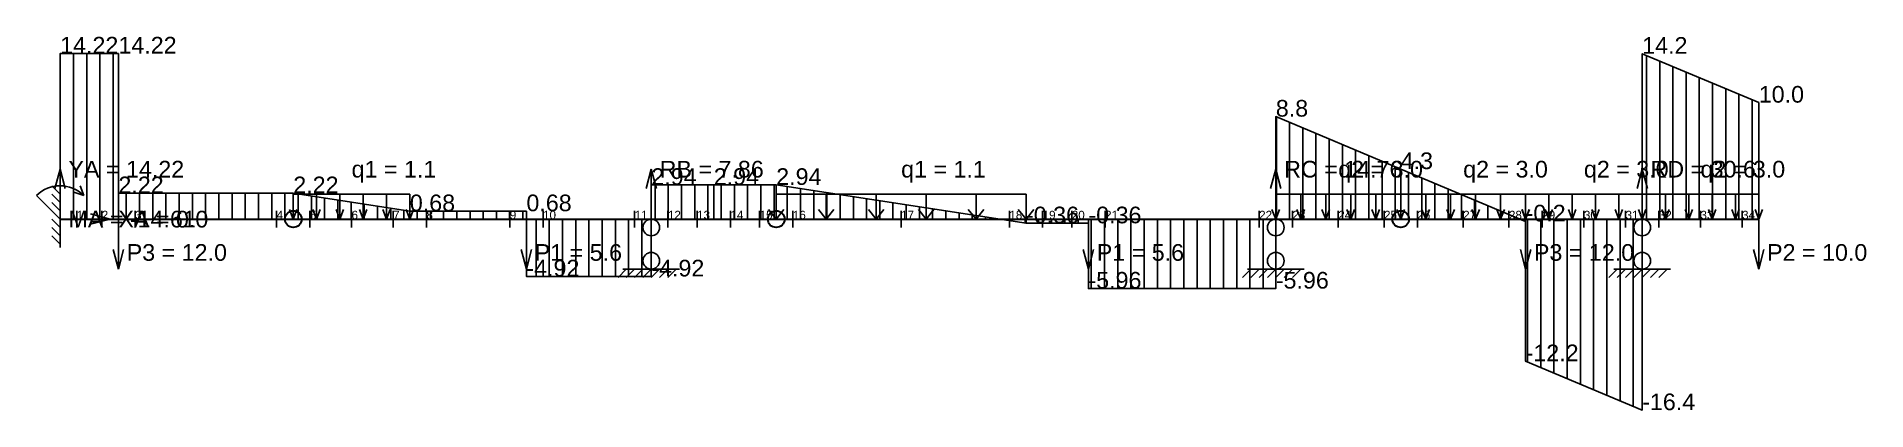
# Model space of a CAD drawing. Header units: millimetres. Extents: x 0 to 113, y -2 to 2.
# Drawn here: x 60.52 to 82.49, y -2.3 to 2.19 of the extents above; entities that cross this region are included whole.
import ezdxf

# ---------------------------------------------------------------- set-up
doc = ezdxf.new("R2010")
doc.units = ezdxf.units.MM
doc.layers.add('Loads', color=7, linetype='Continuous')
doc.layers.add('Supports', color=7, linetype='Continuous')
doc.styles.get("Standard").update_dxf_attribs({"font": 'arial.ttf'})

msp = doc.modelspace()

# ---------------------------------------------------------------- texts
at = {"layer": 'diagram Q', "color": 6}
for s, p in [('14.22', (60.8, 1.989)), ('14.22', (61.5, 1.989)), ('14.2', (79.8, 1.986)), ('10.0', (81.2, 1.399)), ('8.8', (75.4, 1.231)), ('4.3', (76.9, 0.601)), ('4.3', (76.9, 0.601)), ('2.22', (61.5, 0.311)), ('2.22', (63.6, 0.311)), ('2.22', (63.6, 0.311)), ('2.94', (67.9, 0.411)), ('2.94', (68.65, 0.411)), ('2.94', (68.65, 0.411)), ('2.94', (69.4, 0.411)), ('2.94', (69.4, 0.411)), ('0.68', (65, 0.095)), ('0.68', (65, 0.095)), ('0.68', (66.4, 0.095)), ('-0.36', (72.4, -0.05)), ('-0.36', (72.4, -0.05)), ('-0.36', (73.15, -0.05)), ('-0.2', (78.4, -0.028)), ('-4.92', (66.4, -0.688)), ('-4.92', (67.9, -0.688)), ('-5.96', (73.15, -0.834)), ('-5.96', (75.4, -0.834)), ('-12.2', (78.4, -1.706)), ('-16.4', (79.8, -2.294))]:
    msp.add_text(s, height=0.2, dxfattribs=at).set_placement(p)
at = {"layer": 'Loads'}
for s, p in [('YA = 14.22', (60.9, 0.5)), ('q1 = 1.1', (64.3, 0.5)), ('RB = 7.86', (68, 0.5)), ('q1 = 1.1', (70.9, 0.5)), ('RC = 14.76', (75.5, 0.5)), ('q2 = 3.0', (76.15, 0.5)), ('q2 = 3.0', (77.65, 0.5)), ('q2 = 3.0', (79.1, 0.5)), ('RD = 30.6', (79.9, 0.5)), ('q2 = 3.0', (80.5, 0.5)), ('MA = -14.61', (60.9, -0.1)), ('XA = 0.0', (61.5, -0.1)), ('P3 = 12.0', (61.6, -0.5)), ('P1 = 5.6', (66.5, -0.5)), ('P1 = 5.6', (73.25, -0.5)), ('P3 = 12.0', (78.5, -0.5)), ('P2 = 10.0', (81.3, -0.5))]:
    msp.add_text(s, height=0.2, dxfattribs=at).set_placement(p)
at = {"layer": 'SECTIONS', "color": 1}
for s, p in [('1', (61, 0)), ('2', (61.3, 0)), ('3', (61.7, 0)), ('4', (63.4, 0)), ('5', (63.8, 0)), ('6', (64.3, 0)), ('7', (64.8, 0)), ('8', (65.2, 0)), ('9', (66.2, 0)), ('10', (66.6, 0)), ('11', (67.7, 0)), ('12', (68.1, 0)), ('13', (68.45, 0)), ('14', (68.85, 0)), ('15', (69.2, 0)), ('16', (69.6, 0)), ('17', (70.9, 0)), ('18', (72.2, 0)), ('19', (72.6, 0)), ('20', (72.95, 0)), ('21', (73.35, 0)), ('22', (75.2, 0)), ('23', (75.6, 0)), ('24', (76.15, 0)), ('25', (76.7, 0)), ('26', (77.1, 0)), ('27', (77.65, 0)), ('28', (78.2, 0)), ('29', (78.6, 0)), ('30', (79.1, 0)), ('31', (79.6, 0)), ('32', (80, 0)), ('33', (80.5, 0)), ('34', (81, 0))]:
    msp.add_text(s, height=0.1, dxfattribs=at).set_placement(p)

# ---------------------------------------------------------------- blocks, each defined once
blk = doc.blocks.new('Сечение')
at = {"color": 1}
blk.add_lwpolyline([(-0.1, 0), (0.1, 0)], dxfattribs=at)
blk = doc.blocks.new('Жесткая заделка')
for points in [[(-0.1, 0.4), (0, 0.3)], [(-0.1, 0.3), (0, 0.2)], [(0, 0.34), (0, -0.34)], [(-0.1, 0.2), (0, 0.1)], [(-0.1, 0.1), (0, 0)], [(-0.1, 0), (0, -0.1)], [(-0.1, -0.1), (0, -0.2)], [(-0.1, -0.2), (0, -0.3)]]:
    blk.add_lwpolyline(points)
blk = doc.blocks.new('Подвижная опора')
for points in [[(-0.7, 0.4), (-0.6, 0.3)], [(-0.7, 0.3), (-0.6, 0.2)], [(-0.6, 0.34), (-0.6, -0.34)], [(-0.7, 0.2), (-0.6, 0.1)], [(-0.7, 0.1), (-0.6, 0)], [(-0.7, 0), (-0.6, -0.1)], [(-0.2, 0), (-0.4, 0)], [(-0.7, -0.1), (-0.6, -0.2)], [(-0.7, -0.2), (-0.6, -0.3)]]:
    blk.add_lwpolyline(points)
for centre in [(-0.5, 0), (-0.1, 0)]:
    blk.add_circle(centre, 0.1)
blk = doc.blocks.new('Сосредоточенная сила')
for points in [[(0, 0), (0.6, 0)], [(0.6, 0), (0.366, 0.062)], [(0.6, 0), (0.366, -0.062)]]:
    blk.add_lwpolyline(points)
blk = doc.blocks.new('Распределенная нагрузка')
for points in [[(0, 0.5), (-0.1169, 0.5309)], [(-0.3, 0.5), (0, 0.5)], [(-0.3, -0.5), (-0.3, 0.5)], [(0, 0.5), (-0.1169, 0.4691)], [(-0.3, 0.3), (0, 0.3)], [(0, 0.3), (-0.1169, 0.3309)], [(0, 0.3), (-0.1169, 0.2691)], [(-0.3, 0.1), (0, 0.1)], [(0, 0.1), (-0.1169, 0.1309)], [(0, 0.1), (-0.1169, 0.0691)], [(0, -0.1), (-0.1169, -0.0691)], [(-0.3, -0.1), (0, -0.1)], [(0, -0.1), (-0.1169, -0.1309)], [(0, -0.3), (-0.1169, -0.2691)], [(-0.3, -0.3), (0, -0.3)], [(0, -0.3), (-0.1169, -0.3309)], [(-0.3, -0.5), (0, -0.5)], [(0, -0.5), (-0.1169, -0.4691)], [(0, -0.5), (-0.1169, -0.5309)]]:
    blk.add_lwpolyline(points)
blk = doc.blocks.new('Момент (по часовой)')
for points in [[(0, 0), (-0.283, 0.283)], [(0.283, 0.283), (0.166, 0.323)], [(0.283, 0.283), (0.242, 0.4)]]:
    blk.add_lwpolyline(points)
blk.add_arc((0, 0), 0.4, 45.0651, 134.9349)

# ---------------------------------------------------------------- hatches: boundary and pattern name
at = {"layer": 'Штриховка 1'}
h = msp.add_hatch(dxfattribs=at)
h.set_pattern_fill('ANSI31', color=3, scale=0.05, angle=45)
h.paths.add_polyline_path([(60.8, 0), (61.5, 0), (61.5, 1.989), (60.8, 1.989), (60.8, 0)])
h = msp.add_hatch(dxfattribs=at)
h.set_pattern_fill('ANSI31', color=3, scale=0.05, angle=45)
h.paths.add_polyline_path([(79.8, 0), (81.2, 0), (81.2, 1.399), (79.8, 1.986), (79.8, 0)])
h = msp.add_hatch(dxfattribs=at)
h.set_pattern_fill('ANSI31', color=3, scale=0.05, angle=45)
h.paths.add_polyline_path([(75.4, 0), (76.9, 0), (76.9, 0.601), (75.4, 1.231), (75.4, 0)])
h = msp.add_hatch(dxfattribs=at)
h.set_pattern_fill('ANSI31', color=3, scale=0.05, angle=45)
h.paths.add_polyline_path([(76.9, 0), (78.4, 0), (78.4, -0.028), (76.9, 0.601), (76.9, 0)])
h = msp.add_hatch(dxfattribs=at)
h.set_pattern_fill('ANSI31', color=3, scale=0.05, angle=45)
h.paths.add_polyline_path([(61.5, 0), (63.6, 0), (63.6, 0.311), (61.5, 0.311), (61.5, 0)])
h = msp.add_hatch(dxfattribs=at)
h.set_pattern_fill('ANSI31', color=3, scale=0.05, angle=45)
h.paths.add_polyline_path([(63.6, 0), (65, 0), (65, 0.095), (63.6, 0.311), (63.6, 0)])
h = msp.add_hatch(dxfattribs=at)
h.set_pattern_fill('ANSI31', color=3, scale=0.05, angle=45)
h.paths.add_polyline_path([(67.9, 0), (68.65, 0), (68.65, 0.411), (67.9, 0.411), (67.9, 0)])
h = msp.add_hatch(dxfattribs=at)
h.set_pattern_fill('ANSI31', color=3, scale=0.05, angle=45)
h.paths.add_polyline_path([(68.65, 0), (69.4, 0), (69.4, 0.411), (68.65, 0.411), (68.65, 0)])
h = msp.add_hatch(dxfattribs=at)
h.set_pattern_fill('ANSI31', color=3, scale=0.05, angle=45)
h.paths.add_polyline_path([(69.4, 0), (72.4, 0), (72.4, -0.05), (69.4, 0.411), (69.4, 0)])
h = msp.add_hatch(dxfattribs=at)
h.set_pattern_fill('ANSI31', color=3, scale=0.05, angle=45)
h.paths.add_polyline_path([(65, 0), (66.4, 0), (66.4, 0.095), (65, 0.095), (65, 0)])
h = msp.add_hatch(dxfattribs=at)
h.set_pattern_fill('ANSI31', color=3, scale=0.05, angle=45)
h.paths.add_polyline_path([(66.4, 0), (67.9, 0), (67.9, -0.688), (66.4, -0.688), (66.4, 0)])
h = msp.add_hatch(dxfattribs=at)
h.set_pattern_fill('ANSI31', color=3, scale=0.05, angle=45)
h.paths.add_polyline_path([(72.4, 0), (73.15, 0), (73.15, -0.05), (72.4, -0.05), (72.4, 0)])
h = msp.add_hatch(dxfattribs=at)
h.set_pattern_fill('ANSI31', color=3, scale=0.05, angle=45)
h.paths.add_polyline_path([(73.15, 0), (75.4, 0), (75.4, -0.834), (73.15, -0.834), (73.15, 0)])
h = msp.add_hatch(dxfattribs=at)
h.set_pattern_fill('ANSI31', color=3, scale=0.05, angle=45)
h.paths.add_polyline_path([(78.4, 0), (79.8, 0), (79.8, -2.294), (78.4, -1.706), (78.4, 0)])

# ---------------------------------------------------------------- linework, layer by layer
at = {"layer": 'diagram M', "color": 6, "linetype": 'CONTINUOUS'}
for points in [[(60.8, 0), (61.5, 0), (61.5, 1.989), (60.8, 1.989), (60.8, 0)], [(79.8, 0), (81.2, 0), (81.2, 1.399), (79.8, 1.986), (79.8, 0)], [(75.4, 0), (76.9, 0), (76.9, 0.601), (75.4, 1.231), (75.4, 0)], [(76.9, 0), (78.4, 0), (78.4, -0.028), (76.9, 0.601), (76.9, 0)], [(61.5, 0), (63.6, 0), (63.6, 0.311), (61.5, 0.311), (61.5, 0)], [(63.6, 0), (65, 0), (65, 0.095), (63.6, 0.311), (63.6, 0)], [(67.9, 0), (68.65, 0), (68.65, 0.411), (67.9, 0.411), (67.9, 0)], [(68.65, 0), (69.4, 0), (69.4, 0.411), (68.65, 0.411), (68.65, 0)], [(69.4, 0), (72.4, 0), (72.4, -0.05), (69.4, 0.411), (69.4, 0)], [(65, 0), (66.4, 0), (66.4, 0.095), (65, 0.095), (65, 0)], [(66.4, 0), (67.9, 0), (67.9, -0.688), (66.4, -0.688), (66.4, 0)], [(72.4, 0), (73.15, 0), (73.15, -0.05), (72.4, -0.05), (72.4, 0)], [(73.15, 0), (75.4, 0), (75.4, -0.834), (73.15, -0.834), (73.15, 0)], [(78.4, 0), (79.8, 0), (79.8, -2.294), (78.4, -1.706), (78.4, 0)]]:
    msp.add_lwpolyline(points, close=True, dxfattribs=at)
at = {"layer": 'HINGE', "lineweight": 30}
for centre in [(63.6, 0), (69.4, 0), (76.9, 0)]:
    msp.add_circle(centre, 0.1, dxfattribs=at)
at = {"layer": 'Rod', "lineweight": 30}
for p, q in [((60.8, 0), (61.5, 0)), ((61.5, 0), (63.6, 0)), ((63.6, 0), (65, 0)), ((65, 0), (66.4, 0)), ((66.4, 0), (67.9, 0)), ((67.9, 0), (68.65, 0)), ((68.65, 0), (69.4, 0)), ((69.4, 0), (72.4, 0)), ((72.4, 0), (73.15, 0)), ((73.15, 0), (75.4, 0)), ((75.4, 0), (76.9, 0)), ((76.9, 0), (78.4, 0)), ((78.4, 0), (79.8, 0)), ((79.8, 0), (81.2, 0))]:
    msp.add_line(p, q, dxfattribs=at)

# ---------------------------------------------------------------- block references
at = {"layer": 'Loads'}
for p, rotation in [((60.8, 0), 90), ((67.9, 0), 90), ((75.4, 0), 90), ((79.8, 0), 90), ((61.5, 0), 270), ((66.4, 0), 270), ((73.15, 0), 270), ((78.4, 0), 270), ((81.2, 0), 270)]:
    msp.add_blockref('Сосредоточенная сила', p, dxfattribs=dict(at, rotation=rotation))
for name in ['Момент (по часовой)', 'Сосредоточенная сила']:
    msp.add_blockref(name, (60.8, 0), dxfattribs=at)
at = {"layer": 'Loads', "rotation": 270}
for p, yscale in [((64.3, 0), 1.4), ((70.9, 0), 3), ((76.15, 0), 1.5), ((77.65, 0), 1.5), ((79.1, 0), 1.4), ((80.5, 0), 1.4)]:
    msp.add_blockref('Распределенная нагрузка', p, dxfattribs=dict(at, yscale=yscale))
at = {"layer": 'SECTIONS', "rotation": 90}
for p in [(61, 0), (61.3, 0), (61.7, 0), (63.4, 0), (63.8, 0), (64.3, 0), (64.8, 0), (65.2, 0), (66.2, 0), (66.6, 0), (67.7, 0), (68.1, 0), (68.45, 0), (68.85, 0), (69.2, 0), (69.6, 0), (70.9, 0), (72.2, 0), (72.6, 0), (72.95, 0), (73.35, 0), (75.2, 0), (75.6, 0), (76.15, 0), (76.7, 0), (77.1, 0), (77.65, 0), (78.2, 0), (78.6, 0), (79.1, 0), (79.6, 0), (80, 0), (80.5, 0), (81, 0)]:
    msp.add_blockref('Сечение', p, dxfattribs=at)
at = {"layer": 'Supports'}
msp.add_blockref('Жесткая заделка', (60.8, 0), dxfattribs=at)
at = {"layer": 'Supports', "rotation": 90}
for p in [(67.9, 0), (75.4, 0), (79.8, 0)]:
    msp.add_blockref('Подвижная опора', p, dxfattribs=at)

msp.set_redraw_order([(e.dxf.handle, doc.entitydb.next_handle()) for e in msp.query("TEXT MTEXT ATTDEF DIMENSION ARC_DIMENSION")])  # texts and dimensions are drawn at this point

doc.saveas('drawing.dxf')
